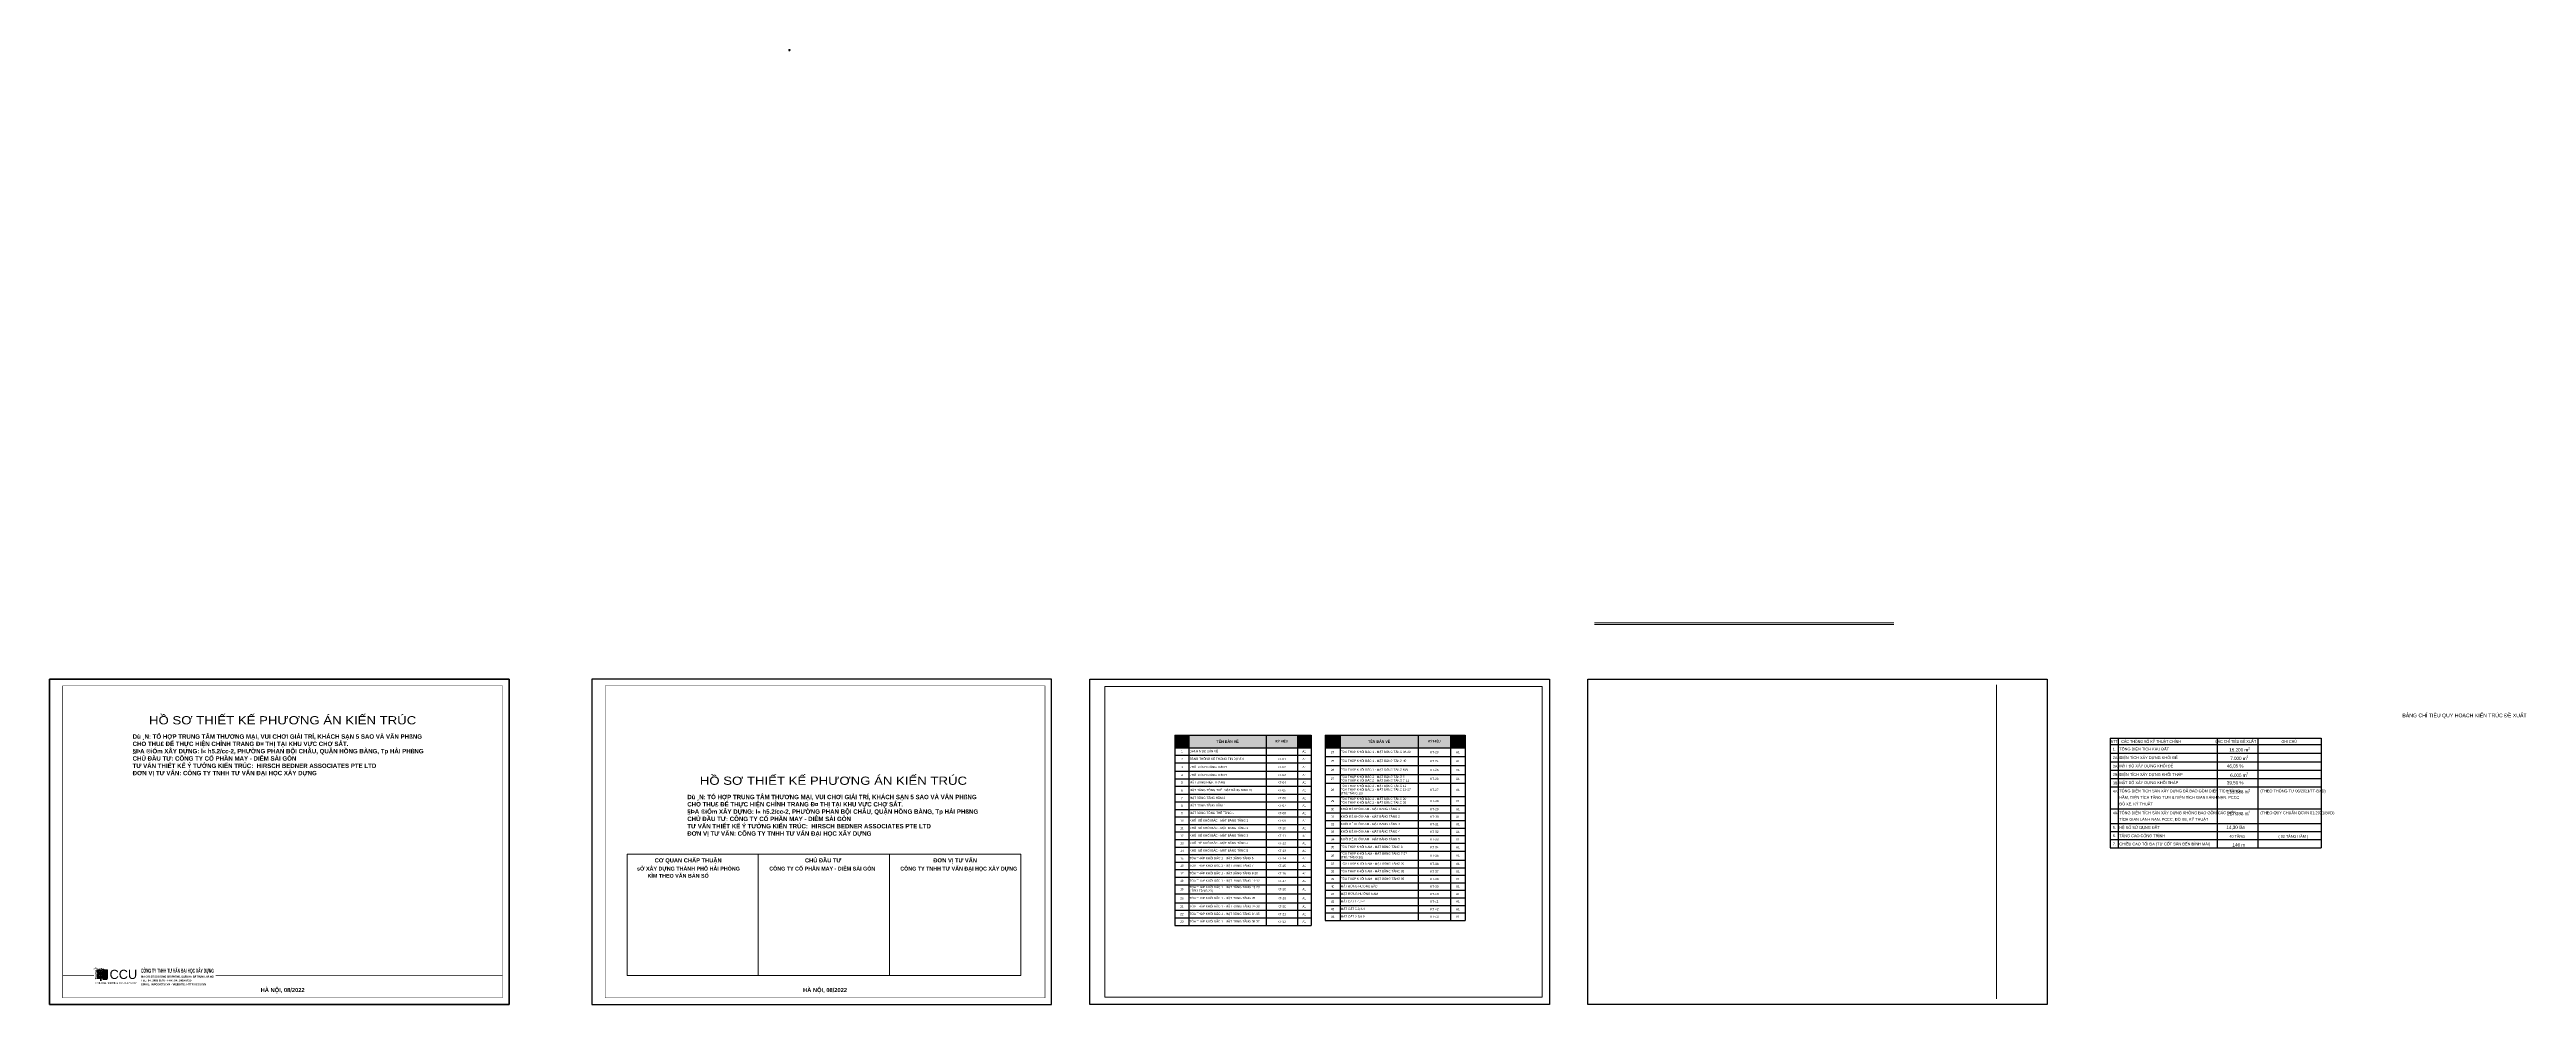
# Model space of a CAD drawing. Header units: inches. Extents: x -132928 to 319841, y -173967 to 450.
import ezdxf
from ezdxf.enums import TextEntityAlignment as Align

# ---------------------------------------------------------------- set-up
doc = ezdxf.new("R2010")
doc.units = ezdxf.units.IN
doc.header["$MEASUREMENT"] = 0
doc.layers.add('Khong in', color=8, linetype='Continuous', plot=False)
doc.layers.add('Khung ten', color=7, linetype='Continuous')
for name, color, linetype, lineweight in [('KT-Chu viet', 255, 'Continuous', 20), ('KT-Chu viet tieng anh', 137, 'Continuous', 5), ('KT-Kich thuoc', 159, 'Continuous', 18), ('KT-Net thay', 7, 'Continuous', 15), ('N-THAY', 7, 'Continuous', 18), ('TEXT', 3, 'Continuous', 5)]:
    doc.layers.add(name, color=color, linetype=linetype, lineweight=lineweight)
doc.styles.add('BIGTEXT', font='', dxfattribs={"width": 0.55})
doc.styles.add('font unicode ccu', font='arial.ttf')
doc.styles.add('Khung ten KT A2$0$Khung A2$0$Khung A2$0$khung ten A1$1$Standard', font='')
doc.styles.get("Standard").update_dxf_attribs({"font": 'arial.ttf'})
doc.styles.add('style1', font='arial.ttf', dxfattribs={"width": 0.8, "height": 10})
doc.styles.add('VnArial H', font='')
doc.styles.add('VnArialH Bold', font='')
doc.styles.add('VnBlackH', font='', dxfattribs={"width": 0.8})
doc.styles.add('VnHelvetInsH', font='')
doc.styles.add('VNT1', font='', dxfattribs={"height": 1.3})
doc.styles.get('BIGTEXT').set_extended_font_data('.VnArialH')
doc.styles.get('Khung ten KT A2$0$Khung A2$0$Khung A2$0$khung ten A1$1$Standard').set_extended_font_data('.VnArialH')
doc.styles.get('VnArial H').set_extended_font_data('.VnArialH', bold=True)
doc.styles.get('VnArialH Bold').set_extended_font_data('.VnArialH', bold=True)
doc.styles.get('VnBlackH').set_extended_font_data('.VnBlackH')
doc.styles.get('VnHelvetInsH').set_extended_font_data('.VnHelvetInsH', bold=True)
doc.styles.get('VNT1').set_extended_font_data('.VnArial')

# ---------------------------------------------------------------- blocks, each defined once
blk = doc.blocks.new('*T3')
at = {"layer": 'KT-Chu viet', "color": 0, "linetype": 'ByBlock', "lineweight": -2, "transparency": 16777216}
for p, q in [((0, 0), (24896, 0)), ((0, 0), (0, -34718)), ((2542, 0), (2542, -34718)), ((16675, 0), (16675, -34718)), ((22367, 0), (22367, -34718)), ((24896, 0), (24896, -34718)), ((0, -2265), (24896, -2265)), ((0, -3640), (24896, -3640)), ((0, -5016), (24896, -5016)), ((0, -6558), (24896, -6558)), ((0, -7934), (24896, -7934)), ((0, -9310), (24896, -9310)), ((0, -10776), (24896, -10776)), ((0, -12151), (24896, -12151)), ((0, -13527), (24896, -13527)), ((0, -14903), (24896, -14903)), ((0, -16279), (24896, -16279)), ((0, -17655), (24896, -17655)), ((0, -19030), (24896, -19030)), ((0, -20406), (24896, -20406)), ((0, -21782), (24896, -21782)), ((0, -23158), (24896, -23158)), ((0, -24533), (24896, -24533)), ((0, -25909), (24896, -25909)), ((0, -27285), (24896, -27285)), ((0, -28938), (24896, -28938)), ((0, -30591), (24896, -30591)), ((0, -31966), (24896, -31966)), ((0, -33342), (24896, -33342)), ((0, -34718), (24896, -34718))]:
    blk.add_line(p, q, dxfattribs=at)
at = {"layer": 'KT-Chu viet', "color": 11, "true_color": 0xff6666, "transparency": 16777216}
for points in [[(0, 0), (0, -2265), (2542, 0), (2542, -2265)], [(2542, 0), (2542, -2265), (16675, 0), (16675, -2265)], [(16675, 0), (16675, -2265), (22367, 0), (22367, -2265)], [(22367, 0), (22367, -2265), (24896, 0), (24896, -2265)]]:
    blk.add_solid(points, dxfattribs=at)
at = {"layer": 'KT-Chu viet', "color": 0, "transparency": 16777216, "style": 'font unicode ccu'}
for s, insert, char_height, width, attachment_point in [('{\\fArial|b1|i0|c0|p34;STT}', (1271, -1132), 400, 2275.06, 5), ('2', (1271, -4328), 400, 2275.06, 5), ('1', (1271, -2953), 400, 2275.06, 5), ('DANH MỤC BẢN VẼ', (2675, -2953), 400, 13866.72, 4), ('BẢNG THỐNG KÊ THÔNG TIN DỰ ÁN', (2675, -4328), 400, 13866.72, 4), ('{\\fArial|b1|i0|c0|p34;TÊN BẢN VẼ}', (9608, -1132), 480, 13866.72, 5), ('{\\fArial|b1|i0|c0|p34;KÝ HIỆU}', (19521, -1132), 400, 5425.33, 5), ('KT-01', (19521, -4328), 400, 5051.99, 5), ('{\\fArial|b1|i0|c0|p34;KHỔ BV}', (23632, -1132), 400, 2262.21, 5), ('A1', (23632, -2953), 400, 2262.21, 5), ('A1', (23632, -4328), 400, 2262.21, 5), ('4', (1271, -7246), 400, 2275.06, 5), ('3', (1271, -5787), 400, 2275.06, 5), ('5', (1271, -8622), 400, 2275.06, 5), ('PHỐI CẢNH CÔNG TRÌNH', (2675, -5787), 400, 13866.72, 4), ('PHỐI CẢNH CÔNG TRÌNH', (2675, -7246), 400, 13866.72, 4), ('MẶT BẰNG HIỆN TRẠNG', (2675, -8622), 400, 13866.72, 4), ('KT-02', (19521, -5787), 400, 5051.99, 5), ('KT-03', (19521, -7246), 400, 5051.99, 5), ('KT-04', (19521, -8622), 400, 5051.99, 5), ('A1', (23632, -5787), 400, 2262.21, 5), ('A1', (23632, -7246), 400, 2262.21, 5), ('A1', (23632, -8622), 400, 2262.21, 5), ('8', (1271, -12839), 400, 2275.06, 5), ('6', (1271, -10043), 400, 2275.06, 5), ('7', (1271, -11464), 400, 2275.06, 5), ('MẶT BẰNG TỔNG THỂ, MẶT BẰNG ĐỊNH VỊ', (2675, -10043), 400, 13866.72, 4), ('MẶT BẰNG TẦNG HẦM 2', (2675, -11464), 400, 13866.72, 4), ('MẶT BẰNG TẦNG HẦM 1', (2675, -12839), 400, 13866.72, 4), ('KT-05', (19521, -10043), 400, 5051.99, 5), ('KT-06', (19521, -11464), 400, 5051.99, 5), ('KT-07', (19521, -12839), 400, 5051.99, 5), ('A1', (23632, -10043), 400, 2262.21, 5), ('A1', (23632, -11464), 400, 2262.21, 5), ('A1', (23632, -12839), 400, 2262.21, 5), ('10', (1271, -15591), 400, 2275.06, 5), ('11', (1271, -16967), 400, 2275.06, 5), ('9', (1271, -14215), 400, 2275.06, 5), ('MẶT BẰNG TỔNG THỂ TẦNG 1', (2675, -14215), 400, 13866.72, 4), ('KHỐI ĐẾ KHỐI BẮC - MẶT BẰNG TẦNG 1', (2675, -15591), 400, 13866.72, 4), ('KHỐI ĐẾ KHỐI BẮC - MẶT BẰNG TẦNG 2', (2675, -16967), 400, 13866.72, 4), ('KHỐI ĐẾ KHỐI BẮC - MẶT BẰNG TẦNG 3', (2675, -18342), 400, 13866.72, 4), ('KT-08', (19521, -14215), 400, 5051.99, 5), ('KT-09', (19521, -15591), 400, 5051.99, 5), ('KT-10', (19521, -16967), 400, 5051.99, 5), ('A1', (23632, -14215), 400, 2262.21, 5), ('A1', (23632, -15591), 400, 2262.21, 5), ('A1', (23632, -16967), 400, 2262.21, 5), ('12', (1271, -18342), 400, 2275.06, 5), ('13', (1271, -19718), 400, 2275.06, 5), ('14', (1271, -21094), 400, 2275.06, 5), ('15', (1271, -22470), 400, 2275.06, 5), ('TÒA THÁP KHỐI BẮC 1 - MẶT BẰNG TẦNG 6', (2675, -22470), 400, 13866.72, 4), ('KHỐI ĐẾ KHỐI BẮC - MẶT BẰNG TẦNG 4', (2675, -19718), 400, 13866.72, 4), ('KHỐI ĐẾ KHỐI BẮC - MẶT BẰNG TẦNG 5', (2675, -21094), 400, 13866.72, 4), ('KT-11', (19521, -18342), 400, 5051.99, 5), ('KT-12', (19521, -19718), 400, 5051.99, 5), ('KT-13', (19521, -21094), 400, 5051.99, 5), ('KT-14', (19521, -22470), 400, 5051.99, 5), ('A1', (23632, -18342), 400, 2262.21, 5), ('A1', (23632, -19718), 400, 2262.21, 5), ('A1', (23632, -21094), 400, 2262.21, 5), ('A1', (23632, -22470), 400, 2262.21, 5), ('16', (1271, -23846), 400, 2275.06, 5), ('17', (1271, -25221), 400, 2275.06, 5), ('18', (1271, -26597), 400, 2275.06, 5), ('TÒA THÁP KHỐI BẮC 1 - MẶT BẰNG TẦNG 7', (2675, -23846), 400, 13866.72, 4), ('TÒA THÁP KHỐI BẮC 1 - MẶT BẰNG TẦNG 8-10', (2675, -25221), 400, 13866.72, 4), ('TÒA THÁP KHỐI BẮC 1 - MẶT BẰNG TẦNG 11-12', (2675, -26597), 400, 13866.72, 4), ('KT-15', (19521, -23846), 400, 5051.99, 5), ('KT-16', (19521, -25221), 400, 5051.99, 5), ('KT-17', (19521, -26597), 400, 5051.99, 5), ('A1', (23632, -23846), 400, 2262.21, 5), ('A1', (23632, -25221), 400, 2262.21, 5), ('A1', (23632, -26597), 400, 2262.21, 5), ('20', (1271, -29764), 400, 2275.06, 5), ('21', (1271, -31279), 400, 2275.06, 5), ('19', (1271, -28111), 400, 2275.06, 5), ('TÒA THÁP KHỐI BẮC 1 - MẶT BẰNG TẦNG 13-23\\P( TRỪ TẦNG 20)', (2675, -28111), 400, 13866.72, 4), ('TÒA THÁP KHỐI BẮC 1 - MẶT BẰNG TẦNG 20', (2675, -29764), 400, 13866.72, 4), ('TÒA THÁP KHỐI BẮC 1 - MẶT BẰNG TẦNG 24-39', (2675, -31279), 400, 13866.72, 4), ('KT-18', (19521, -28111), 400, 5051.99, 5), ('KT-19', (19521, -29764), 400, 5051.99, 5), ('KT-20', (19521, -31279), 400, 5051.99, 5), ('A1', (23632, -28111), 400, 2262.21, 5), ('A1', (23632, -29764), 400, 2262.21, 5), ('A1', (23632, -31279), 400, 2262.21, 5), ('22', (1271, -32654), 400, 2275.06, 5), ('23', (1271, -34030), 400, 2275.06, 5), ('TÒA THÁP KHỐI BẮC 1 - MẶT BẰNG TẦNG 34-35', (2675, -32654), 400, 13866.72, 4), ('TÒA THÁP KHỐI BẮC 1 - MẶT BẰNG TẦNG 36-37', (2675, -34030), 400, 13866.72, 4), ('KT-21', (19521, -32654), 400, 5051.99, 5), ('KT-22', (19521, -34030), 400, 5051.99, 5), ('A1', (23632, -32654), 400, 2262.21, 5), ('A1', (23632, -34030), 400, 2262.21, 5)]:
    blk.add_mtext(s, dxfattribs=dict(at, insert=insert, char_height=char_height, width=width, attachment_point=attachment_point))
blk = doc.blocks.new('*T4')
at = {"layer": 'KT-Chu viet', "color": 0, "linetype": 'ByBlock', "lineweight": -2, "transparency": 16777216}
for p, q in [((0, 0), (25614, 0)), ((0, 0), (0, -33808)), ((2721, 0), (2721, -33808)), ((17034, 0), (17034, -33808)), ((22905, 0), (22905, -33808)), ((25614, 0), (25614, -33808)), ((0, -2265), (25614, -2265)), ((0, -3889), (25614, -3889)), ((0, -5513), (25614, -5513)), ((0, -7136), (25614, -7136)), ((0, -8760), (25614, -8760)), ((0, -11181), (25614, -11181)), ((0, -12805), (25614, -12805)), ((0, -14180), (25614, -14180)), ((0, -15556), (25614, -15556)), ((0, -16932), (25614, -16932)), ((0, -18308), (25614, -18308)), ((0, -19684), (25614, -19684)), ((0, -21149), (25614, -21149)), ((0, -22802), (25614, -22802)), ((0, -24178), (25614, -24178)), ((0, -25554), (25614, -25554)), ((0, -26930), (25614, -26930)), ((0, -28305), (25614, -28305)), ((0, -29681), (25614, -29681)), ((0, -31057), (25614, -31057)), ((0, -32433), (25614, -32433)), ((0, -33808), (25614, -33808))]:
    blk.add_line(p, q, dxfattribs=at)
at = {"layer": 'KT-Chu viet', "color": 11, "true_color": 0xff6666, "transparency": 16777216}
for points in [[(0, 0), (0, -2265), (2721, 0), (2721, -2265)], [(2721, 0), (2721, -2265), (17034, 0), (17034, -2265)], [(17034, 0), (17034, -2265), (22905, 0), (22905, -2265)], [(22905, 0), (22905, -2265), (25614, 0), (25614, -2265)]]:
    blk.add_solid(points, dxfattribs=at)
at = {"layer": 'KT-Chu viet', "color": 0, "transparency": 16777216, "style": 'font unicode ccu'}
for s, insert, char_height, width, attachment_point in [('{\\fArial|b1|i0|c0|p34;STT}', (1361, -1132), 400, 2454.48, 5), ('24', (1361, -3077), 400, 2454.48, 5), ('25', (1361, -4701), 400, 2454.48, 5), ('TÒA THÁP KHỐI BẮC 1 - MẶT BẰNG TẦNG 38-39', (2854, -3077), 400, 14046.13, 4), ('TÒA THÁP KHỐI BẮC 1 - MẶT BẰNG TẦNG 40', (2854, -4701), 400, 14046.13, 4), ('{\\fArial|b1|i0|c0|p34;TÊN BẢN VẼ}', (9878, -1132), 480, 14046.13, 5), ('{\\fArial|b1|i0|c0|p34;KÝ HIỆU}', (19970, -1132), 400, 5604.74, 5), ('KT-23', (19970, -3077), 400, 5231.41, 5), ('KT-24', (19970, -4701), 400, 5231.41, 5), ('{\\fArial|b1|i0|c0|p34;KHỔ BV}', (24260, -1132), 400, 2441.63, 5), ('A1', (24260, -3077), 400, 2441.63, 5), ('A1', (24260, -4701), 400, 2441.63, 5), ('26', (1361, -6324), 400, 2454.48, 5), ('27', (1361, -7948), 400, 2454.48, 5), ('TÒA THÁP KHỐI BẮC 1 - MẶT BẰNG TẦNG MÁI', (2854, -6324), 400, 14046.13, 4), ('TÒA THÁP KHỐI BẮC 2 - MẶT BẰNG TẦNG 6\\PTÒA THÁP KHỐI BẮC 2 - MẶT BẰNG TẦNG 7-11', (2854, -7948), 400, 14046.13, 4), ('TÒA THÁP KHỐI BẮC 2 - MẶT BẰNG TẦNG 12\\PTÒA THÁP KHỐI BẮC 2 - MẶT BẰNG TẦNG 13-37\\P(TRỪ TẦNG 20)', (2854, -9971), 400, 14046.13, 4), ('KT-25', (19970, -6324), 400, 5231.41, 5), ('KT-26', (19970, -7948), 400, 5231.41, 5), ('A1', (24260, -6324), 400, 2441.63, 5), ('A1', (24260, -7948), 400, 2441.63, 5), ('30', (1361, -13493), 400, 2454.48, 5), ('28', (1361, -9971), 400, 2454.48, 5), ('29', (1361, -11993), 400, 2454.48, 5), ('TÒA THÁP KHỐI BẮC 2 - MẶT BẰNG TẦNG 20\\PTÒA THÁP KHỐI BẮC 2 - MẶT BẰNG TẦNG 38', (2854, -11993), 400, 14046.13, 4), ('KHỐI ĐẾ KHỐI NAM - MẶT BẰNG TẦNG 1', (2854, -13493), 400, 14046.13, 4), ('KT-27', (19970, -9971), 400, 5231.41, 5), ('KT-28', (19970, -11993), 400, 5231.41, 5), ('KT-29', (19970, -13493), 400, 5231.41, 5), ('A1', (24260, -9971), 400, 2441.63, 5), ('A1', (24260, -11993), 400, 2441.63, 5), ('A1', (24260, -13493), 400, 2441.63, 5), ('31', (1361, -14868), 400, 2454.48, 5), ('32', (1361, -16244), 400, 2454.48, 5), ('33', (1361, -17620), 400, 2454.48, 5), ('KHỐI ĐẾ KHỐI NAM - MẶT BẰNG TẦNG 2', (2854, -14868), 400, 14046.13, 4), ('KHỐI ĐẾ KHỐI NAM - MẶT BẰNG TẦNG 3', (2854, -16244), 400, 14046.13, 4), ('KHỐI ĐẾ KHỐI NAM - MẶT BẰNG TẦNG 4', (2854, -17620), 400, 14046.13, 4), ('KT-30', (19970, -14868), 400, 5231.41, 5), ('KT-31', (19970, -16244), 400, 5231.41, 5), ('KT-32', (19970, -17620), 400, 5231.41, 5), ('A1', (24260, -14868), 400, 2441.63, 5), ('A1', (24260, -16244), 400, 2441.63, 5), ('A1', (24260, -17620), 400, 2441.63, 5), ('34', (1361, -18996), 400, 2454.48, 5), ('35', (1361, -20417), 400, 2454.48, 5), ('36', (1361, -21976), 400, 2454.48, 5), ('TÒA THÁP KHỐI NAM - MẶT BẰNG TẦNG 6', (2854, -20417), 400, 14046.13, 4), ('TÒA THÁP KHỐI NAM - MẶT BẰNG TẦNG 7-37\\P(TRỪ TẦNG 20)', (2854, -21976), 400, 14046.13, 4), ('KHỐI ĐẾ KHỐI NAM - MẶT BẰNG TẦNG 5', (2854, -18996), 400, 14046.13, 4), ('KT-33', (19970, -18996), 400, 5231.41, 5), ('KT-34', (19970, -20417), 400, 5231.41, 5), ('KT-35', (19970, -21976), 400, 5231.41, 5), ('A1', (24260, -18996), 400, 2441.63, 5), ('A1', (24260, -20417), 400, 2441.63, 5), ('A1', (24260, -21976), 400, 2441.63, 5), ('37', (1361, -23490), 400, 2454.48, 5), ('38', (1361, -24866), 400, 2454.48, 5), ('39', (1361, -26242), 400, 2454.48, 5), ('TÒA THÁP KHỐI NAM - MẶT BẰNG TẦNG 20', (2854, -23490), 400, 14046.13, 4), ('TÒA THÁP KHỐI NAM - MẶT BẰNG TẦNG 38', (2854, -24866), 400, 14046.13, 4), ('TÒA THÁP KHỐI NAM - MẶT BẰNG TẦNG 39', (2854, -26242), 400, 14046.13, 4), ('KT-36', (19970, -23490), 400, 5231.41, 5), ('KT-37', (19970, -24866), 400, 5231.41, 5), ('KT-38', (19970, -26242), 400, 5231.41, 5), ('A1', (24260, -23490), 400, 2441.63, 5), ('A1', (24260, -24866), 400, 2441.63, 5), ('A1', (24260, -26242), 400, 2441.63, 5), ('40', (1361, -27618), 400, 2454.48, 5), ('41', (1361, -28993), 400, 2454.48, 5), ('42', (1361, -30369), 400, 2454.48, 5), ('43', (1361, -31745), 400, 2454.48, 5), ('MẶT ĐỨNG HƯỚNG BẮC ', (2854, -27618), 400, 14046.13, 4), ('MẶT ĐỨNG HƯỚNG NAM ', (2854, -28993), 400, 14046.13, 4), ('MẶT CẮT 1-1,2-2', (2854, -30369), 400, 14046.13, 4), ('MẶT CẮT 3-3,4-4', (2854, -31745), 400, 14046.13, 4), ('KT-39', (19970, -27618), 400, 5231.41, 5), ('KT-40', (19970, -28993), 400, 5231.41, 5), ('KT-41', (19970, -30369), 400, 5231.41, 5), ('KT-42', (19970, -31745), 400, 5231.41, 5), ('A1', (24260, -27618), 400, 2441.63, 5), ('A1', (24260, -28993), 400, 2441.63, 5), ('A1', (24260, -30369), 400, 2441.63, 5), ('A1', (24260, -31745), 400, 2441.63, 5), ('44', (1361, -33121), 400, 2454.48, 5), ('MẶT CẮT 5-5,6-6', (2854, -33121), 400, 14046.13, 4), ('KT-43', (19970, -33121), 400, 5231.41, 5), ('A1', (24260, -33121), 400, 2441.63, 5)]:
    blk.add_mtext(s, dxfattribs=dict(at, insert=insert, char_height=char_height, width=width, attachment_point=attachment_point))
blk = doc.blocks.new('A$C067E0FED')
at = {"ltscale": 500, "true_color": 0x0e489d}
h = blk.add_hatch(color=154, dxfattribs=at)
h.dxf.hatch_style = 1
h.paths.add_polyline_path([(933, 986), (707, 985), (538, 985), (471, 921), (405, 985), (235, 985), (235, 835), (311, 766), (235, 697), (235, 547), (405, 547), (471, 611), (471, 459), (235, 459), (235, 444), (471, 444), (471, 256), (491, 256), (491, 371, -0.4141967), (571, 451), (886, 452, -0.3503845), (804, 386), (605, 386), (605, 363), (833, 363, 0.4142136), (933, 463)])
h.paths.add_polyline_path([(687, 688), (687, 579), (497, 756), (613, 756)], flags=16)
h.paths.add_polyline_path([(613, 776), (497, 776), (687, 953), (687, 844)], flags=16)
h.paths.add_polyline_path([(671, 567), (546, 567), (481, 629), (481, 743)], flags=16)
h.paths.add_polyline_path([(481, 789), (481, 903), (546, 965), (671, 965)], flags=16)
h.paths.add_polyline_path([(461, 629), (397, 567), (271, 567), (461, 743)], flags=16)
h.paths.add_polyline_path([(461, 789), (271, 965), (397, 965), (461, 903)], flags=16)
h.paths.add_polyline_path([(446, 756), (255, 579), (255, 688), (329, 756)], flags=16)
h.paths.add_polyline_path([(446, 776), (329, 776), (255, 844), (255, 953)], flags=16)
at = {"color": 154, "ltscale": 500, "true_color": 0x0e489d}
blk.add_line((707, 985), (933, 986), dxfattribs=at)
for points in [[(235, 835), (235, 985), (405, 985), (471, 921)], [(311, 766), (235, 835)], [(311, 766), (235, 697)], [(235, 697), (235, 547)], [(235, 697), (235, 547), (405, 547), (471, 611)], [(471, 459), (235, 459), (235, 444), (471, 444)], [(329, 776), (255, 844), (255, 953), (446, 776)], [(329, 756), (255, 688), (255, 579), (446, 756)], [(461, 903), (461, 789), (271, 965), (397, 965), (461, 903)], [(461, 629), (461, 743), (271, 567), (397, 567), (461, 629)], [(329, 776), (446, 776)], [(446, 756), (329, 756)], [(707, 985), (538, 985), (471, 921)], [(471, 611), (471, 459)], [(471, 444), (471, 256)], [(481, 903), (481, 789), (671, 965), (546, 965), (481, 903)], [(481, 629), (481, 743), (671, 567), (546, 567), (481, 629)], [(613, 776), (687, 844), (687, 953), (497, 776)], [(497, 776), (613, 776)], [(613, 756), (687, 688), (687, 579), (497, 756)], [(613, 756), (497, 756)]]:
    blk.add_lwpolyline(points, dxfattribs=at)
for points in [[(471, 256), (491, 256), (491, 371, -0.4142136), (571, 451), (886, 452)], [(804, 386), (605, 386), (605, 363), (833, 363, 0.4142136), (933, 463), (933, 986)]]:
    blk.add_lwpolyline(points, format="xyb", dxfattribs=at)
blk.add_arc((804, 470), 84.2, 270.14318, 347.38186, dxfattribs=at)
at = {"color": 154, "ltscale": 500, "true_color": 0x0e489d, "attachment_point": 1, "style": 'Khung ten KT A2$0$Khung A2$0$Khung A2$0$khung ten A1$1$Standard'}
for s, width, insert, char_height in [('{\\fArial|b1|i0|c0|p34;X}', 3266, (2, 1101), 85), ('{\\fArial|b1|i0|c0|p34;Â  }', 3266, (96, 1148), 105), ('CIVIL ENGINEERING CONSULTANCY', 3266, (93, 170), 112), ('{\\fArial|b1|i0|c0|p34;Y DỰNG}', 3266, (211, 1101), 85), ('CCU', 237, (1060, 986), 602.6)]:
    blk.add_mtext_dynamic_manual_height_columns(s, width=width, gutter_width=17.5, heights=[0], dxfattribs=dict(at, insert=insert, char_height=char_height))
at = {"color": 154, "ltscale": 500, "true_color": 0x0e489d, "insert": (98, 363), "char_height": 100, "attachment_point": 1, "rotation": 90, "style": 'Khung ten KT A2$0$Khung A2$0$Khung A2$0$khung ten A1$1$Standard'}
blk.add_mtext_dynamic_manual_height_columns('{\\fArial|b1|i0|c0|p34;ĐẠI  HỌC }', width=3266, gutter_width=17.5, heights=[0], dxfattribs=at)
blk = doc.blocks.new('*T16')
at = {"layer": 'KT-Net thay', "linetype": 'ByBlock', "lineweight": -2, "transparency": 16777216}
for p, q in [((0, 0), (193, 0)), ((0, 0), (0, -189)), ((13, 0), (13, -189)), ((155, 0), (155, -189)), ((177, 0), (177, -189)), ((193, 0), (193, -189)), ((0, -8), (193, -8)), ((0, -15), (193, -15)), ((0, -23), (193, -23)), ((0, -30), (193, -30)), ((0, -38), (193, -38)), ((0, -45), (193, -45)), ((0, -53), (193, -53)), ((0, -60), (193, -60)), ((0, -68), (193, -68)), ((0, -76), (193, -76)), ((0, -83), (193, -83)), ((0, -91), (193, -91)), ((0, -98), (193, -98)), ((0, -106), (193, -106)), ((0, -114), (193, -114)), ((0, -121), (193, -121)), ((0, -129), (193, -129)), ((0, -136), (193, -136)), ((0, -144), (193, -144)), ((0, -151), (193, -151)), ((0, -159), (193, -159)), ((0, -166), (193, -166)), ((0, -174), (193, -174)), ((0, -181), (193, -181)), ((0, -189), (193, -189))]:
    blk.add_line(p, q, dxfattribs=at)
at = {"layer": 'KT-Net thay', "color": 0, "transparency": 16777216, "char_height": 2.82}
for s, insert, width, attachment_point in [('{\\fArial|b0|i0|c162;24', (6, -4), 12.76, 5), ('{\\fArial|b0|i0|c162;25', (6, -11), 12.76, 5), ('{\\fArial|b0|i0|c162;26', (6, -19), 12.76, 5), ('{\\fArial|b0|i0|c162;27', (6, -26), 12.76, 5), ('{\\fArial|b0|i0|c162;28', (6, -34), 12.76, 5), ('{\\fArial|b0|i0|c162;29', (6, -42), 12.76, 5), ('{\\fArial|b0|i0|c162;30', (6, -49), 12.76, 5), ('{\\fArial|b0|i0|c162;31', (6, -57), 12.76, 5), ('{\\fArial|b0|i0|c162;32', (6, -64), 12.76, 5), ('{\\fArial|b0|i0|c162;33', (6, -72), 12.76, 5), ('{\\fArial|b0|i0|c162;34', (6, -79), 12.76, 5), ('{\\fArial|b0|i0|c162;35', (6, -87), 12.76, 5), ('{\\fArial|b0|i0|c162;36', (6, -94), 12.76, 5), ('{\\fArial|b0|i0|c162;37', (6, -102), 12.76, 5), ('{\\fArial|b0|i0|c162;38', (6, -110), 12.76, 5), ('{\\fArial|b0|i0|c162;39', (6, -117), 12.76, 5), ('{\\fArial|b0|i0|c162;40', (6, -125), 12.76, 5), ('{\\fArial|b0|i0|c162;41', (6, -132), 12.76, 5), ('{\\fArial|b0|i0|c162;42', (6, -140), 12.76, 5), ('{\\fArial|b0|i0|c162;43', (6, -147), 12.76, 5), ('{\\fArial|b0|i0|c162;44', (6, -155), 12.76, 5), ('{\\fArial|b0|i0|c162;45', (6, -163), 12.76, 5), ('{\\fArial|b0|i0|c162;46', (6, -170), 12.76, 5), ('{\\fArial|b0|i0|c162;47', (6, -178), 12.76, 5), ('{\\fArial|b0|i0|c162;48', (6, -185), 12.76, 5), ('{\\fArial|b0|i0|c162; MẶT BẰNG TẦNG 37 THÁP BẮC', (13, -4), 141.88, 4), ('{\\fArial|b0|i0|c162; MẶT BẰNG TẦNG 38 THÁP BẮC', (13, -11), 141.88, 4), ('{\\fArial|b0|i0|c162; MẶT BẰNG TUM THÁP BẮC', (13, -19), 141.88, 4), ('{\\fArial|b0|i0|c162; MẶT BẰNG MÁI THÁP BẮC', (13, -26), 141.88, 4), ('{\\fArial|b0|i0|c162; MẶT BẰNG TẦNG 1 KHỐI ĐẾ THÁP NAM', (13, -34), 141.88, 4), ('{\\fArial|b0|i0|c162; MẶT BẰNG TẦNG 2 KHỐI ĐẾ THÁP NAM', (13, -42), 141.88, 4), ('{\\fArial|b0|i0|c162; MẶT BẰNG TẦNG 3 KHỐI ĐẾ THÁP NAM', (13, -49), 141.88, 4), ('{\\fArial|b0|i0|c162; MẶT BẰNG TẦNG 4 KHỐI ĐẾ THÁP NAM', (13, -57), 141.88, 4), ('{\\fArial|b0|i0|c162; MẶT BẰNG TẦNG 5 KHỐI ĐẾ THÁP NAM', (13, -64), 141.88, 4), ('{\\fArial|b0|i0|c162; MẶT BẰNG TẦNG 6 THÁP NAM', (13, -72), 141.88, 4), ('{\\fArial|b0|i0|c162; MẶT BẰNG TẦNG 7 THÁP NAM', (13, -79), 141.88, 4), ('{\\fArial|b0|i0|c162; MẶT BẰNG TẦNG 8-17, TẦNG 19-20 THÁP NAM', (13, -87), 141.88, 4), ('{\\fArial|b0|i0|c162; MẶT BẰNG TẦNG 18 THÁP NAM', (13, -94), 141.88, 4), ('{\\fArial|b0|i0|c162; MẶT BẰNG TẦNG 21 THÁP NAM (TẦNG GIAN LÁNH NẠN)', (13, -102), 141.88, 4), ('{\\fArial|b0|i0|c162; MẶT BẰNG TẦNG 22-25, TẦNG 27-34, TẦNG 35-36 THÁP NAM', (13, -110), 141.88, 4), ('{\\fArial|b0|i0|c162; MẶT BẰNG TẦNG 26, TẦNG 33 THÁP NAM', (13, -117), 141.88, 4), ('{\\fArial|b0|i0|c162; MẶT BẰNG TẦNG 37 THÁP NAM', (13, -125), 141.88, 4), ('{\\fArial|b0|i0|c162; MẶT BẰNG TẦNG 38 THÁP NAM', (13, -132), 141.88, 4), ('{\\fArial|b0|i0|c162; MẶT BẰNG TẦNG 39 THÁP NAM', (13, -140), 141.88, 4), ('{\\fArial|b0|i0|c162; MẶT BẰNG TUM THÁP NAM', (13, -147), 141.88, 4), ('{\\fArial|b0|i0|c162; MẶT BẰNG MÁI THÁP NAM', (13, -155), 141.88, 4), ('{\\fArial|b0|i0|c162; MẶT ĐỨNG HƯỚNG BẮC ', (13, -163), 141.88, 4), ('{\\fArial|b0|i0|c162; MẶT ĐỨNG HƯỚNG NAM', (13, -170), 141.88, 4), ('{\\fArial|b0|i0|c162; MẶT CẮT 1-1', (13, -178), 141.88, 4), ('{\\fArial|b0|i0|c162; MẶT CẮT 2-2', (13, -185), 141.88, 4), ('{\\fArial|b0|i0|c162;KT-24', (166, -4), 22.29, 5), ('{\\fArial|b0|i0|c162;KT-25', (166, -11), 22.29, 5), ('{\\fArial|b0|i0|c162;KT-26', (166, -19), 22.29, 5), ('{\\fArial|b0|i0|c162;KT-27', (166, -26), 22.29, 5), ('{\\fArial|b0|i0|c162;KT-28', (166, -34), 22.29, 5), ('{\\fArial|b0|i0|c162;KT-29', (166, -42), 22.29, 5), ('{\\fArial|b0|i0|c162;KT-30', (166, -49), 22.29, 5), ('{\\fArial|b0|i0|c162;KT-31', (166, -57), 22.29, 5), ('{\\fArial|b0|i0|c162;KT-32', (166, -64), 22.29, 5), ('{\\fArial|b0|i0|c162;KT-33', (166, -72), 22.29, 5), ('{\\fArial|b0|i0|c162;KT-34', (166, -79), 22.29, 5), ('{\\fArial|b0|i0|c162;KT-35', (166, -87), 22.29, 5), ('{\\fArial|b0|i0|c162;KT-36', (166, -94), 22.29, 5), ('{\\fArial|b0|i0|c162;KT-37', (166, -102), 22.29, 5), ('{\\fArial|b0|i0|c162;KT-38', (166, -110), 22.29, 5), ('{\\fArial|b0|i0|c162;KT-39', (166, -117), 22.29, 5), ('{\\fArial|b0|i0|c162;KT-40', (166, -125), 22.29, 5), ('{\\fArial|b0|i0|c162;KT-41', (166, -132), 22.29, 5), ('{\\fArial|b0|i0|c162;KT-42', (166, -140), 22.29, 5), ('{\\fArial|b0|i0|c162;KT-43', (166, -147), 22.29, 5), ('{\\fArial|b0|i0|c162;KT-44', (166, -155), 22.29, 5), ('{\\fArial|b0|i0|c162;KT-45', (166, -163), 22.29, 5), ('{\\fArial|b0|i0|c162;KT-46', (166, -170), 22.29, 5), ('{\\fArial|b0|i0|c162;KT-47', (166, -178), 22.29, 5), ('{\\fArial|b0|i0|c162;KT-48', (166, -185), 22.29, 5), ('{\\fArial|b0|i0|c162;A1', (185, -4), 15.94, 5), ('{\\fArial|b0|i0|c162;A1', (185, -11), 15.94, 5), ('{\\fArial|b0|i0|c162;A1', (185, -19), 15.94, 5), ('{\\fArial|b0|i0|c162;A1', (185, -26), 15.94, 5), ('{\\fArial|b0|i0|c162;A1', (185, -34), 15.94, 5), ('{\\fArial|b0|i0|c162;A1', (185, -42), 15.94, 5), ('{\\fArial|b0|i0|c162;A1', (185, -49), 15.94, 5), ('{\\fArial|b0|i0|c162;A1', (185, -57), 15.94, 5), ('{\\fArial|b0|i0|c162;A1', (185, -64), 15.94, 5), ('{\\fArial|b0|i0|c162;A1', (185, -72), 15.94, 5), ('{\\fArial|b0|i0|c162;A1', (185, -79), 15.94, 5), ('{\\fArial|b0|i0|c162;A1', (185, -87), 15.94, 5), ('{\\fArial|b0|i0|c162;A1', (185, -94), 15.94, 5), ('{\\fArial|b0|i0|c162;A1', (185, -102), 15.94, 5), ('{\\fArial|b0|i0|c162;A1', (185, -110), 15.94, 5), ('{\\fArial|b0|i0|c162;A1', (185, -117), 15.94, 5), ('{\\fArial|b0|i0|c162;A1', (185, -125), 15.94, 5), ('{\\fArial|b0|i0|c162;A1', (185, -132), 15.94, 5), ('{\\fArial|b0|i0|c162;A1', (185, -140), 15.94, 5), ('{\\fArial|b0|i0|c162;A1', (185, -147), 15.94, 5), ('{\\fArial|b0|i0|c162;A1', (185, -155), 15.94, 5), ('{\\fArial|b0|i0|c162;A1', (185, -163), 15.94, 5), ('{\\fArial|b0|i0|c162;A1', (185, -170), 15.94, 5), ('{\\fArial|b0|i0|c162;A1', (185, -178), 15.94, 5), ('{\\fArial|b0|i0|c162;A1', (185, -185), 15.94, 5)]:
    blk.add_mtext(s, dxfattribs=dict(at, insert=insert, width=width, attachment_point=attachment_point))

msp = doc.modelspace()

# ---------------------------------------------------------------- linework, layer by layer
for p, q in [((243727, -125336), (282299, -125336)), ((243727, -125336), (243727, -145360)), ((243727, -126512), (282299, -126512)), ((245182, -125336), (245182, -145360)), ((263278, -125336), (263278, -145360)), ((270727, -125336), (270727, -145360)), ((282299, -125336), (282299, -145360)), ((243727, -128080), (282299, -128080)), ((243727, -129648), (282299, -129648)), ((243727, -131153), (282299, -131153)), ((243727, -132721), (282299, -132721)), ((243727, -134225), (282299, -134225)), ((243727, -138221), (282299, -138221)), ((243727, -140911), (282299, -140911)), ((243727, -142352), (282299, -142352)), ((243727, -143856), (282299, -143856)), ((243727, -145360), (282299, -145360))]:
    msp.add_line(p, q)
at = {"layer": 'Defpoints', "color": 5}
for points in [[(-132928, -114567), (-48919, -114567), (-48919, -173967), (-132928, -173967)], [(-33778, -173967), (50231, -173967), (50231, -114567), (-33778, -114567)], [(141244, -173967), (57235, -173967), (57235, -114567), (141244, -114567)], [(232256, -173967), (148247, -173967), (148247, -114567), (232256, -114567)]]:
    msp.add_lwpolyline(points, close=True, dxfattribs=at)
at = {"layer": 'Khong in'}
msp.add_lwpolyline([(-132928, -173967), (-48919, -173967), (-48919, -114567), (-132928, -114567)], close=True, dxfattribs=at)
at = {"layer": 'Khung ten', "const_width": 100}
for points in [[(-130519, -172767), (-50119, -172767), (-50119, -115767), (-130519, -115767)], [(-31369, -172767), (49031, -172767), (49031, -115767), (-31369, -115767)]]:
    msp.add_lwpolyline(points, close=True, dxfattribs=at)
for points in [[(-130519, -168698), (-124810, -168698)], [(-102580, -168698), (-50119, -168698)]]:
    msp.add_lwpolyline(points, dxfattribs=at)
at = {"layer": 'KT-Kich thuoc'}
for p, q in [((149464, -104260), (204209, -104260)), ((149464, -104560), (204209, -104560)), ((-27369, -146517), (44631, -146517)), ((-27369, -146517), (-27369, -168698)), ((-3369, -146517), (-3369, -168698)), ((20631, -146517), (20631, -168698)), ((44631, -146517), (44631, -168698)), ((-27369, -168698), (44631, -168698))]:
    msp.add_line(p, q, dxfattribs=at)
at = {"layer": 'KT-Net thay'}
msp.add_line((222937, -115567), (222937, -172966), dxfattribs=at)
at = {"layer": 'KT-Net thay', "ltscale": 100}
msp.add_lwpolyline([(59964, -115882), (139929, -115882), (139929, -172653), (59964, -172653)], close=True, dxfattribs=at)
at = {"layer": 'KT-Net thay', "ltscale": 100, "const_width": 40}
msp.add_lwpolyline([(60064, -115982), (139829, -115982), (139829, -172553), (60064, -172553)], close=True, dxfattribs=at)

# ---------------------------------------------------------------- block references
for name, p in [('*T16', (2186, 450)), ('*T3', (72798, -124812)), ('*T4', (100245, -124812))]:
    msp.add_blockref(name, p)
at = {"layer": 'Khung ten', "xscale": 2.764800000000001, "yscale": 2.764800000000001, "zscale": 2.764800000000001}
msp.add_blockref('A$C067E0FED', (-124882, -170370), dxfattribs=at)

# ---------------------------------------------------------------- texts
at = {"layer": 'Khung ten', "style": 'VnBlackH', "width": 1.2}
for p in [(-90319, -122811), (10363, -133852)]:
    msp.add_text('hå s¬ thiÕt kÕ ph\xad¬ng ¸n kiÕn tróc', height=1500, dxfattribs=at).set_placement(p, align=Align.CENTER)
at = {"layer": 'Khung ten'}
for s, height, style, width, p, p2 in [('c«ng ty TNHH t\xad vÊn ®¹i häc x©y dùng', 750, 'VnHelvetInsH', 0.833291, (-116194, -168193), (-102894, -168193)), ('®Þa chØ: sè 55 ®\xadêng gi¶i phãng, quËn hai bµ tr\xadng, hµ néi', 350, 'VnArialH Bold', 0.83549, (-116194, -169068), (-102894, -169068))]:
    msp.add_text(s, height=height, dxfattribs=dict(at, style=style, width=width)).set_placement(p, p2, align=Align.FIT)
at = {"layer": 'Khung ten', "style": 'VnArialH Bold'}
for s, p in [('TEL: 04. 3869 6570 - FAX: 04. 3869 9720', (-116194, -169768)), ('EMAIL: INFO@CCU.VN - WEBSITE: HTTP://CCU.VN', (-116194, -170468))]:
    msp.add_text(s, height=350, dxfattribs=at).set_placement(p)
for p in [(-90319, -171717), (8831, -171717)]:
    msp.add_text('Hµ Néi, 08/2022', height=750, dxfattribs=at).set_placement(p, align=Align.CENTER)
at = {"layer": 'Khung ten', "char_height": 800, "attachment_point": 1, "style": 'VnArialH Bold'}
for insert, width in [((-117736, -124637), 54991.37), ((-16349, -135679), 54498)]:
    msp.add_mtext('Dù ¸N: T{\\fArial|b1|i0|c0|p34;Ổ }H{\\fArial|b1|i0|c0|p34;Ợ}P TRUNG T{\\fArial|b1|i0|c0|p34;Â}M TH{\\fArial|b1|i0|c0|p34;ƯƠ}NG M{\\fArial|b1|i0|c0|p34;Ạ}I, VUI CH{\\fArial|b1|i0|c0|p34;Ơ}I GI{\\fArial|b1|i0|c0|p34;Ả}I TR{\\fArial|b1|i0|c0|p34;Í}, KH{\\fArial|b1|i0|c0|p34;Á}CH S{\\fArial|b1|i0|c0|p34;Ạ}N 5 SAO V{\\fArial|b1|i0|c0|p34;À }V{\\fArial|b1|i0|c0|p34;Ă}N PHßNG \\PCHO THU£ {\\fArial|b1|i0|c0|p34;ĐỂ }TH{\\fArial|b1|i0|c0|p34;Ự}C HI{\\fArial|b1|i0|c0|p34;Ệ}N CH{\\fArial|b1|i0|c0|p34;Ỉ}NH TRANG {\\fArial|b1|i0|c0|p34;Đ}¤ TH{\\fArial|b1|i0|c0|p34;Ị }T{\\fArial|b1|i0|c0|p34;Ạ}I KHU V{\\fArial|b1|i0|c0|p34;Ự}C CH{\\fArial|b1|i0|c0|p34;Ợ }S{\\fArial|b1|i0|c0|p34;Ắ}T.{\\fArial|b0|i0|c0|p34;\\W0.9;\\C7;\\P}§ÞA ®iÓm X{\\fArial|b1|i0|c0|p34;ÂY DỰNG}: l« h5.2/cc-2, PH{\\fArial|b1|i0|c0|p34;ƯỜ}NG PHAN B{\\fArial|b1|i0|c0|p34;Ộ}I CH{\\fArial|b1|i0|c0|p34;Â}U, QU{\\fArial|b1|i0|c0|p34;Ậ}N H{\\fArial|b1|i0|c0|p34;Ồ}NG B{\\fArial|b1|i0|c0|p34;À}NG, Tp{\\fArial|b1|i0|c0|p34; }H{\\fArial|b1|i0|c0|p34;Ả}I PHßNG\\PCH{\\fArial|b1|i0|c0|p34;Ủ ĐẦU TƯ: CÔNG TY CỔ PHẦN MAY - DIÊM SÀI GÒN\\PTƯ VẤN THIẾT KẾ Ý TƯỞNG KIẾN TRÚC: } {\\fArial|b1|i0|c0|p34;HIRSCH BEDNER ASSOCIATES PTE LTD\\PĐƠN VỊ TƯ VẤN: CÔNG TY TNHH TƯ VẤN ĐẠI HỌC XÂY DỰNG}', dxfattribs=dict(at, insert=insert, width=width))
at = {"layer": 'KT-Chu viet', "char_height": 700, "style": 'VnArial H'}
for s, insert, width, attachment_point in [('{\\fArial|b1|i0|c0|p34;\\W0.8;CÔNG TY CỔ PHẦN MAY - DIÊM SÀI GÒN}', (8321, -148808), 24385, 2), ('{\\fArial|b1|i0|c0|p34;\\W0.8; CÔNG TY TNHH TƯ VẤN ĐẠI HỌC XÂY DỰNG}', (33135, -148813), 21544.11, 2), ('{\\W0.8; KÌM THEO V\\fArial|b1|i0|c0|p34;ĂN BẢN SỐ}', (-23880, -150124), 25692.24, 1)]:
    msp.add_mtext(s, dxfattribs=dict(at, insert=insert, width=width, attachment_point=attachment_point))
at = {"layer": 'KT-Chu viet tieng anh', "width": 20813.66, "attachment_point": 2, "style": 'VnArialH Bold'}
for s, insert, char_height in [('{\\W0.8;\\C7;s\\fArial|b1|i0|c0|p34;Ở XÂY DỰNG THÀNH PHỐ HẢI PHÒNG}', (-16142, -148811), 700), ('{\\W0.8;\\C7;C\\fArial|b1|i0|c0|p34;Ơ QUAN CHẤP THUẬN}', (-16191, -147283), 750), ('{\\W0.8;\\C7;CH\\fArial|b1|i0|c0|p34;Ủ ĐẦU TƯ}', (8471, -147283), 750), ('{\\fArial|b1|i0|c0|p34;\\W0.8;\\C7;ĐƠN VỊ TƯ VẤN}', (32608, -147283), 750)]:
    msp.add_mtext(s, dxfattribs=dict(at, insert=insert, char_height=char_height))
at = {"layer": 'N-THAY', "linetype": 'Continuous', "style": 'BIGTEXT'}
msp.add_text('B¶ng CHØ TI£U quy ho¹ch kiÕn tróc ®Ò XUÊT', height=677.18, dxfattribs=at).set_placement((308510, -121512), align=Align.CENTER)
at = {"layer": 'TEXT', "linetype": 'Continuous', "style": 'style1', "width": 0.75}
for s, height, p in [('STT', 507.9, (244472, -125695)), ('CÁC THÔNG SỐ KỸ THUẬT CHÍNH', 507.89, (251219, -125695)), ('CÁC CHỈ TIÊU ĐỀ XUẤT', 507.89, (266677, -125695)), ('GHI CHÚ', 507.9, (276469, -125695))]:
    msp.add_text(s, height=height, dxfattribs=at).set_placement(p, align=Align.TOP_CENTER)
at = {"layer": 'TEXT', "linetype": 'Continuous', "style": 'BIGTEXT', "width": 0.8}
for s, height, p in [('3a.', 493.8, (244225, -130206)), ('2a.', 493.8, (244225, -128638)), ('1.', 493.8, (244225, -127070)), ('TæNG DIÖN TÝCH KHU §ÊT', 507.89, (245406, -127070)), ('MËT §é X¢Y DùNG khèi ®Õ', 507.89, (245406, -130142)), ('DIÖN TÝCH X¢Y DùNG khèi ®Õ', 507.89, (245450, -128638)), ('4a.', 493.8, (244225, -134782)), ('3b.', 493.8, (244225, -133278)), ('2b.', 493.8, (244225, -131710)), ('tæng diÖn tÝch sµn x©y dùng ®· bao gåm diÖn tÝch tÇng', 507.89, (245406, -134719)), ('MËT §é X¢Y DùNG khèi th¸p', 507.89, (245406, -133214)), ('hÇm, diÖn tÝch tÇng tum & diÖn tÝch gian l¸nh n¹n, pccc', 507.89, (245406, -135904)), ('DIÖN TÝCH X¢Y DùNG khèi th¸p', 507.89, (245450, -131710)), ('(theo th«ng t\xad 06/2021/tt-bxd)', 507.89, (271199, -134719)), ('4b.', 493.8, (244225, -138779)), ('®ç xe, kü thuËt ', 507.89, (245406, -137089)), ('tæng diÖn tÝch sµn x©y dùng kh«ng bao gåm c¸c diÖn', 507.89, (245406, -138715)), ('tÝch gian l¸nh n¹n, pccc, ®ç xe, kü thuËt ', 507.89, (245406, -139900)), ('(theo quy chuÈn qcvn 01:2021/bxd)', 507.89, (271199, -138715)), ('5.', 493.8, (244225, -141404)), ('6.', 493.8, (244225, -142909)), ('7.', 493.8, (244225, -144413)), ('TÇNG CAO c«ng tr×nh', 507.89, (245406, -142909)), ('chiÒu cao tèi ®a (Tõ CèT S¢N §ÕN §ØNH M¸I)', 507.89, (245406, -144413)), ('hÖ sè sö dông ®Êt', 507.89, (245406, -141404)), ('( 02 tÇng hÇm )', 493.78, (274499, -143024))]:
    msp.add_text(s, height=height, dxfattribs=at).set_placement(p, align=Align.TOP_LEFT)
at = {"layer": 'TEXT', "style": 'VNT1', "width": 0.8}
for s, p in [('46,05 %%%', (268104, -130114)), ('39,50 %%%', (268104, -133187)), ('14,30 lÇn', (268400, -141320)), ('146 m', (268400, -144529))]:
    msp.add_text(s, height=592.5, dxfattribs=at).set_placement(p, align=Align.TOP_RIGHT)
at = {"layer": 'TEXT', "linetype": 'Continuous', "style": 'BIGTEXT', "width": 0.8}
msp.add_text('40 tÇng', height=493.8, dxfattribs=at).set_placement((268400, -143024), align=Align.TOP_RIGHT)
at = {"layer": 'TEXT', "char_height": 592.53, "width": 4299.19, "attachment_point": 7, "style": 'VNT1'}
for s, insert in [('\\A1;\\pi-489.83883,l1185.0681,t1880.29738;{\\fArial|b0|i0|c0|p34;\\W0.8;15.200 m\\H0.7x;\\S2^ ;}', (264830, -127763)), ('\\A1;\\pi-326.06339,l1185.0681,t2044.07282;{\\fArial|b0|i0|c0|p34;\\W0.8;7.000 m\\H0.7x;\\S2^ ;}', (264830, -129331)), ('\\A1;\\pi-700.33796,l1185.0681,t1669.79824;{\\fArial|b0|i0|c0|p34;\\W0.8;251.588 m\\H0.7x;\\S2^ ;}', (264633, -135412)), ('\\A1;\\pi-329.29686,l1185.0681,t2040.83935;{\\fArial|b0|i0|c0|p34;\\W0.8;6.005 m\\H0.7x;\\S2^ ;}', (264830, -132404)), ('\\A1;\\pi-700.33796,l1185.0681,t1669.79824;{\\fArial|b0|i0|c0|p34;\\W0.8;217.398 m\\H0.7x;\\S2^ ;}', (264633, -139409))]:
    msp.add_mtext(s, dxfattribs=dict(at, insert=insert))

doc.saveas('drawing.dxf')
